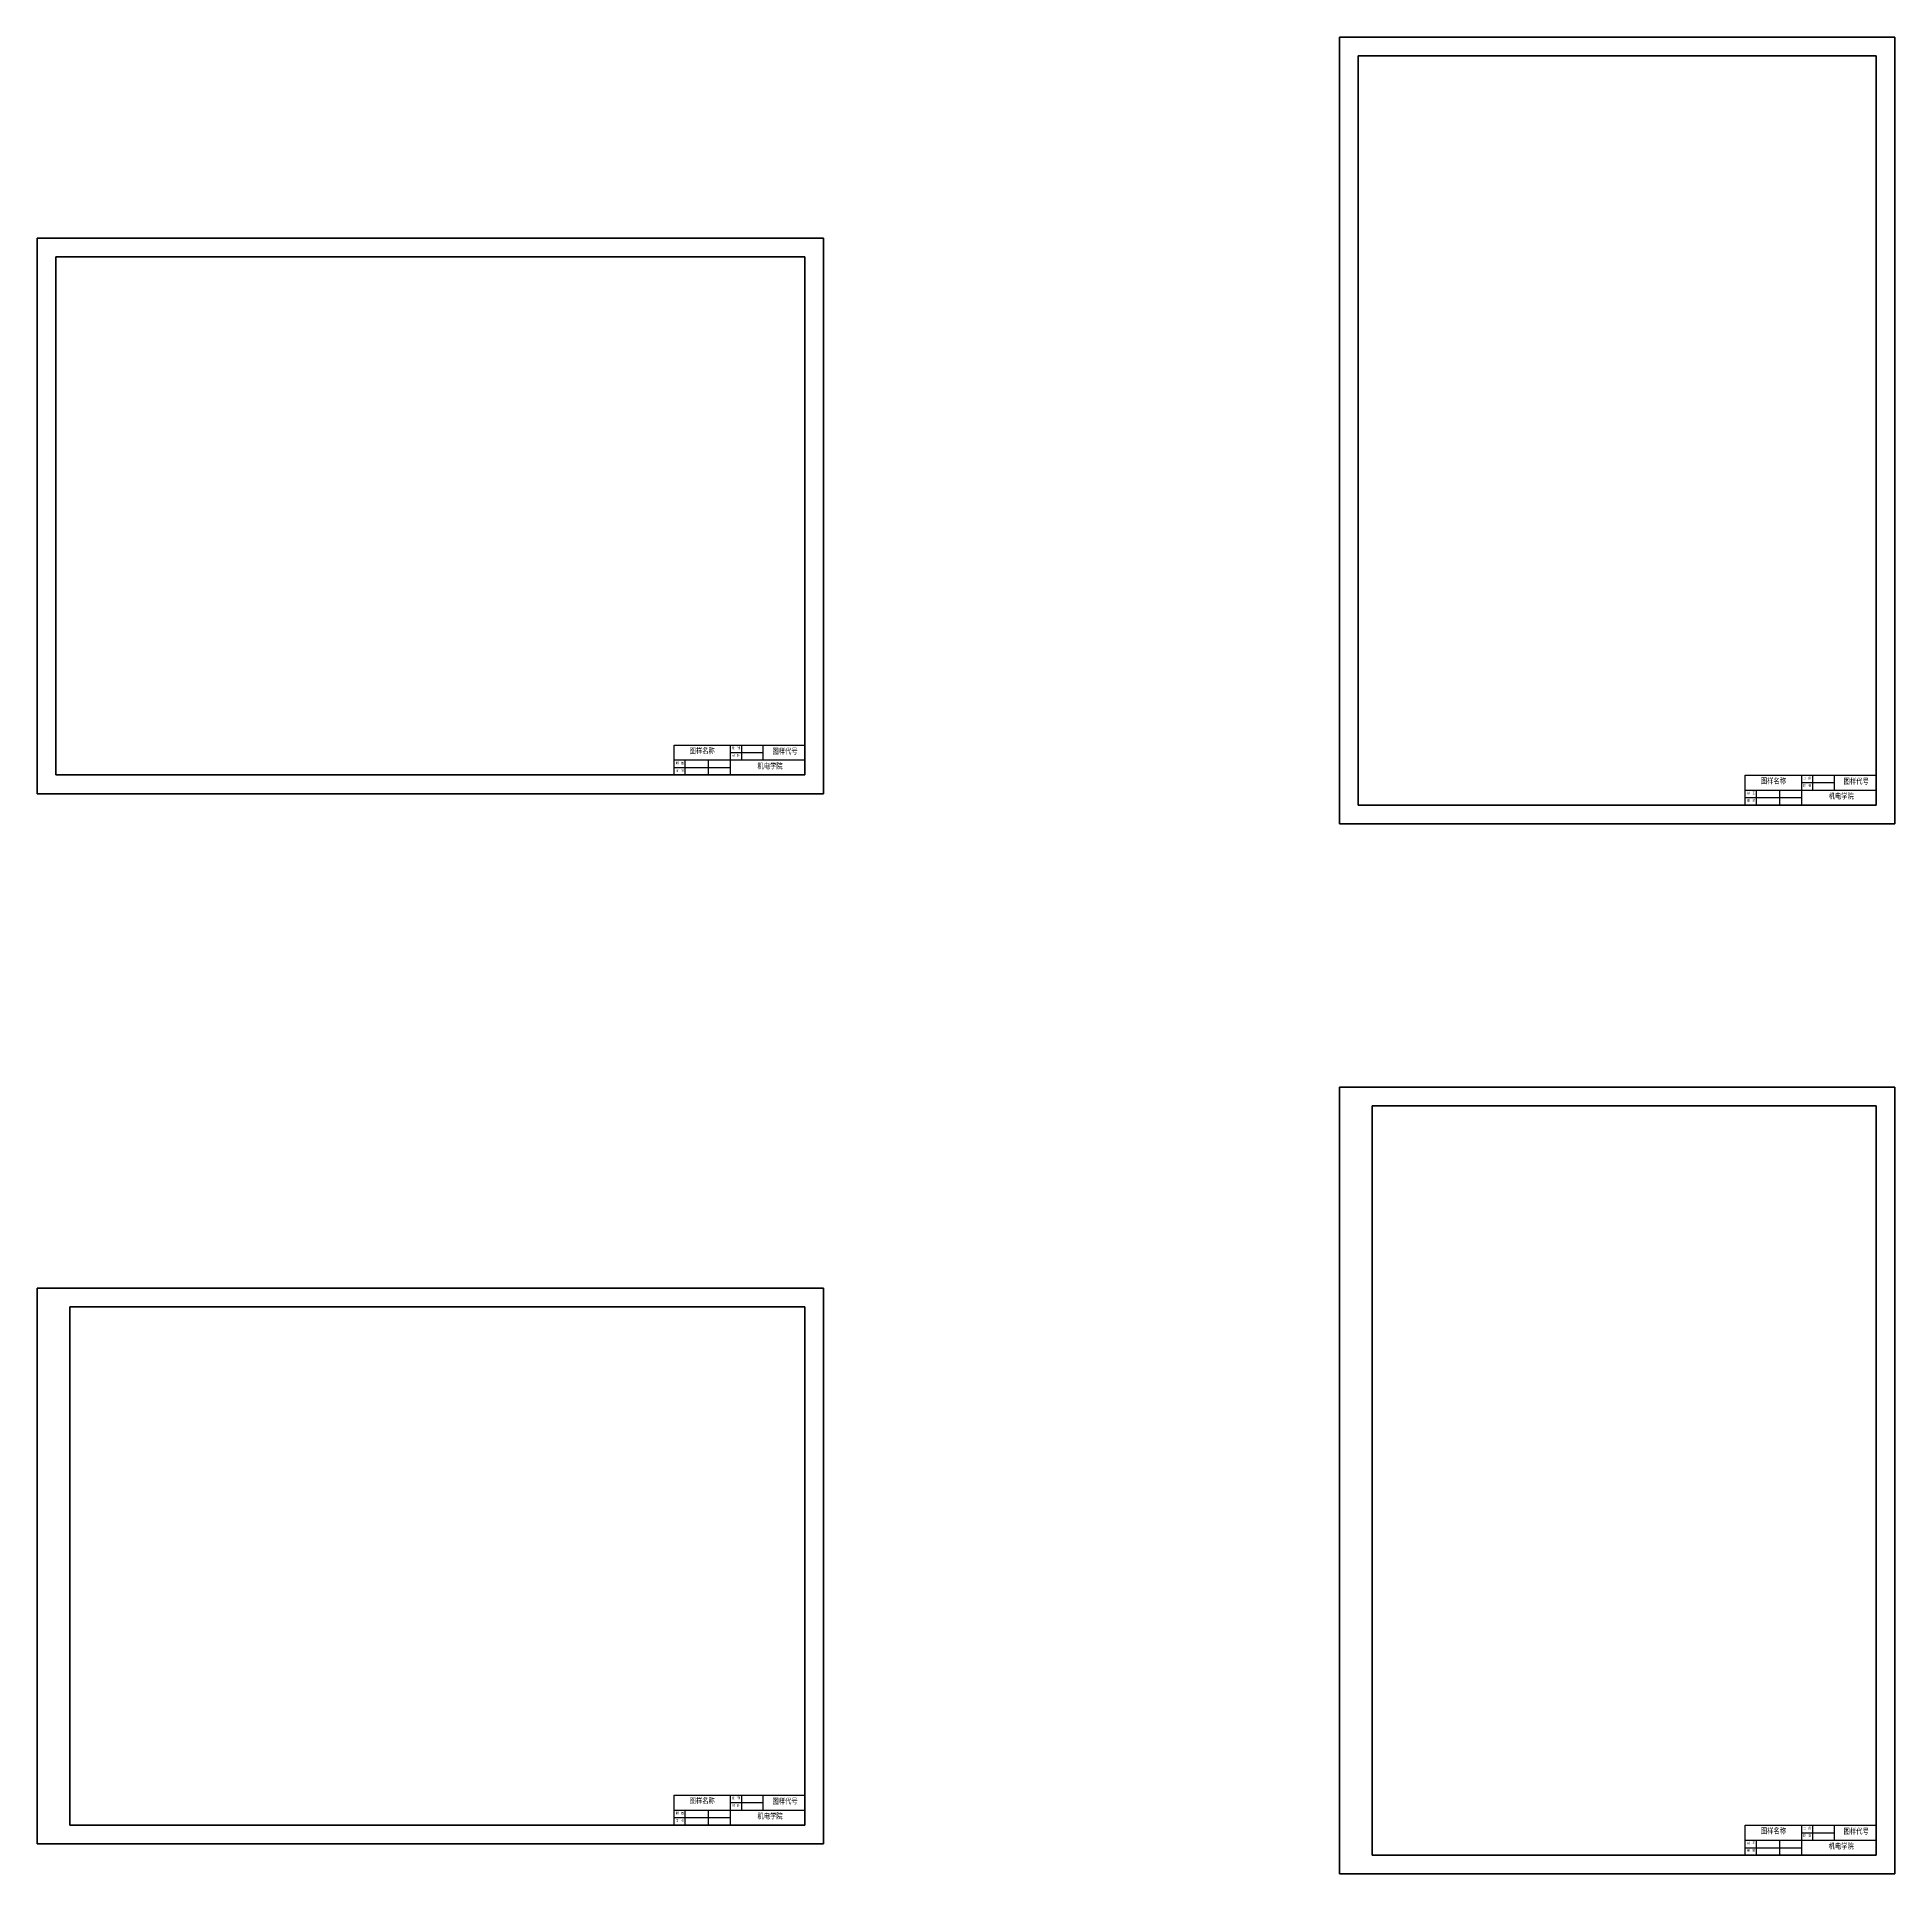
# Model space of a CAD drawing. Header units: millimetres. Extents: x 4796 to 6782, y 968 to 2931.
import ezdxf

# ---------------------------------------------------------------- set-up
doc = ezdxf.new("R2010")
doc.units = ezdxf.units.MM
doc.layers.add('总内框线', color=7, linetype='Continuous', lineweight=50)
doc.styles.add('字体2', font='gbenor.shx', dxfattribs={"width": 0.8, "bigfont": 'gbcbig.shx'})

msp = doc.modelspace()

# ---------------------------------------------------------------- linework, layer by layer
for p, q in [((5476.5, 2174.5), (5616.5, 2174.5)), ((5476.5, 2142.5), (5476.5, 2174.5)), ((5536.5, 2174.5), (5536.5, 2142.5)), ((5536.5, 2166.5), (5571.5, 2166.5)), ((5548.5, 2174.5), (5548.5, 2158.5)), ((5571.5, 2174.5), (5571.5, 2158.5)), ((5476.5, 2158.5), (5616.5, 2158.5)), ((5476.5, 2150.5), (5536.5, 2150.5)), ((5488.5, 2142.5), (5488.5, 2158.5)), ((5513.5, 2142.5), (5513.5, 2158.5)), ((6621.9, 2142.3), (6761.9, 2142.3)), ((6621.9, 2110.3), (6621.9, 2142.3)), ((6621.9, 2126.3), (6761.9, 2126.3)), ((6633.9, 2110.3), (6633.9, 2126.3)), ((6658.9, 2110.3), (6658.9, 2126.3)), ((6681.9, 2142.3), (6681.9, 2110.3)), ((6681.9, 2134.3), (6716.9, 2134.3)), ((6693.9, 2142.3), (6693.9, 2126.3)), ((6716.9, 2142.3), (6716.9, 2126.3)), ((6621.9, 2118.3), (6681.9, 2118.3)), ((5476.5, 1051.9), (5616.5, 1051.9)), ((5476.5, 1019.9), (5476.5, 1051.9)), ((5476.5, 1035.9), (5616.5, 1035.9)), ((5488.5, 1019.9), (5488.5, 1035.9)), ((5513.5, 1019.9), (5513.5, 1035.9)), ((5536.5, 1051.9), (5536.5, 1019.9)), ((5536.5, 1043.9), (5571.5, 1043.9)), ((5548.5, 1051.9), (5548.5, 1035.9)), ((5571.5, 1051.9), (5571.5, 1035.9)), ((5476.5, 1027.9), (5536.5, 1027.9)), ((6621.9, 1019.7), (6761.9, 1019.7)), ((6621.9, 987.7), (6621.9, 1019.7)), ((6681.9, 1019.7), (6681.9, 987.7)), ((6693.9, 1019.7), (6693.9, 1003.7)), ((6716.9, 1019.7), (6716.9, 1003.7)), ((6621.9, 1003.7), (6761.9, 1003.7)), ((6621.9, 995.7), (6681.9, 995.7)), ((6633.9, 987.7), (6633.9, 1003.7)), ((6658.9, 987.7), (6658.9, 1003.7)), ((6681.9, 1011.7), (6716.9, 1011.7))]:
    msp.add_line(p, q)
at = {"layer": '总内框线'}
for p, q in [((6781.9, 2931.3), (6187.9, 2931.3)), ((6187.9, 2931.3), (6187.9, 2090.3)), ((6781.9, 2090.3), (6781.9, 2931.3)), ((6761.9, 2911.3), (6207.9, 2911.3)), ((6207.9, 2911.3), (6207.9, 2110.3)), ((6761.9, 2110.3), (6761.9, 2911.3)), ((4795.5, 2716.5), (4795.5, 2122.5)), ((5636.5, 2716.5), (4795.5, 2716.5)), ((5636.5, 2122.5), (5636.5, 2716.5)), ((5616.5, 2696.5), (4815.5, 2696.5)), ((4815.5, 2696.5), (4815.5, 2142.5)), ((5616.5, 2142.5), (5616.5, 2696.5)), ((4815.5, 2142.5), (5616.5, 2142.5)), ((4795.5, 2122.5), (5636.5, 2122.5)), ((6207.9, 2110.3), (6761.9, 2110.3)), ((6187.9, 2090.3), (6781.9, 2090.3)), ((6781.9, 1808.7), (6187.9, 1808.7)), ((6187.9, 1808.7), (6187.9, 967.7)), ((6781.9, 967.7), (6781.9, 1808.7)), ((6761.9, 1788.7), (6222.9, 1788.7)), ((6222.9, 1788.7), (6222.9, 987.7)), ((6761.9, 987.7), (6761.9, 1788.7)), ((4795.5, 1593.9), (4795.5, 999.9)), ((5636.5, 1593.9), (4795.5, 1593.9)), ((5636.5, 999.9), (5636.5, 1593.9)), ((4830.5, 1573.9), (4830.5, 1019.9)), ((5616.5, 1573.9), (4830.5, 1573.9)), ((5616.5, 1019.9), (5616.5, 1573.9)), ((4830.5, 1019.9), (5616.5, 1019.9)), ((4795.5, 999.9), (5636.5, 999.9)), ((6222.9, 987.7), (6761.9, 987.7)), ((6187.9, 967.7), (6781.9, 967.7))]:
    msp.add_line(p, q, dxfattribs=at)

# ---------------------------------------------------------------- texts
at = {"width": 93.019, "attachment_point": 1, "style": '字体2'}
for s, insert, char_height in [('{\\fSimSun|b0|i0|c134|p2;图样名称}', (5493.2, 2171.4), 6), ('{\\fSimSun|b0|i0|c134|p2;比\u3000例}', (5538.5, 2172.6), 2.5), ('{\\fSimSun|b0|i0|c134|p2;图样代号}', (5581.8, 2171), 6), ('{\\fSimSun|b0|i0|c134|p2;制\u3000图}', (5478.5, 2156.6), 2.5), ('{\\fSimSun|b0|i0|c134|p2;审\u3000核}', (5478.5, 2148.6), 2.5), ('{\\fSimSun|b0|i0|c134|p2;材\u3000料}', (5538.5, 2164.6), 2.5), ('{\\fSimSun|b0|i0|c134|p2;机电学院}', (5565.7, 2155.2), 6), ('{\\fSimSun|b0|i0|c134|p2;图样名称}', (6638.6, 2139.2), 6), ('{\\fSimSun|b0|i0|c134|p2;材\u3000料}', (6683.9, 2132.4), 2.5), ('{\\fSimSun|b0|i0|c134|p2;比\u3000例}', (6683.9, 2140.4), 2.5), ('{\\fSimSun|b0|i0|c134|p2;图样代号}', (6727.1, 2138.8), 6), ('{\\fSimSun|b0|i0|c134|p2;制\u3000图}', (6623.9, 2124.4), 2.5), ('{\\fSimSun|b0|i0|c134|p2;审\u3000核}', (6623.9, 2116.4), 2.5), ('{\\fSimSun|b0|i0|c134|p2;机电学院}', (6711.1, 2123), 6), ('{\\fSimSun|b0|i0|c134|p2;制\u3000图}', (5478.5, 1034), 2.5), ('{\\fSimSun|b0|i0|c134|p2;图样名称}', (5493.2, 1048.9), 6), ('{\\fSimSun|b0|i0|c134|p2;材\u3000料}', (5538.5, 1042), 2.5), ('{\\fSimSun|b0|i0|c134|p2;比\u3000例}', (5538.5, 1050), 2.5), ('{\\fSimSun|b0|i0|c134|p2;机电学院}', (5565.7, 1032.6), 6), ('{\\fSimSun|b0|i0|c134|p2;图样代号}', (5581.8, 1048.5), 6), ('{\\fSimSun|b0|i0|c134|p2;审\u3000核}', (5478.5, 1026), 2.5), ('{\\fSimSun|b0|i0|c134|p2;图样名称}', (6638.6, 1016.7), 6), ('{\\fSimSun|b0|i0|c134|p2;比\u3000例}', (6683.9, 1017.8), 2.5), ('{\\fSimSun|b0|i0|c134|p2;图样代号}', (6727.1, 1016.3), 6), ('{\\fSimSun|b0|i0|c134|p2;制\u3000图}', (6623.9, 1001.8), 2.5), ('{\\fSimSun|b0|i0|c134|p2;审\u3000核}', (6623.9, 993.8), 2.5), ('{\\fSimSun|b0|i0|c134|p2;材\u3000料}', (6683.9, 1009.8), 2.5), ('{\\fSimSun|b0|i0|c134|p2;机电学院}', (6711.1, 1000.4), 6)]:
    msp.add_mtext(s, dxfattribs=dict(at, insert=insert, char_height=char_height))

doc.saveas('drawing.dxf')
